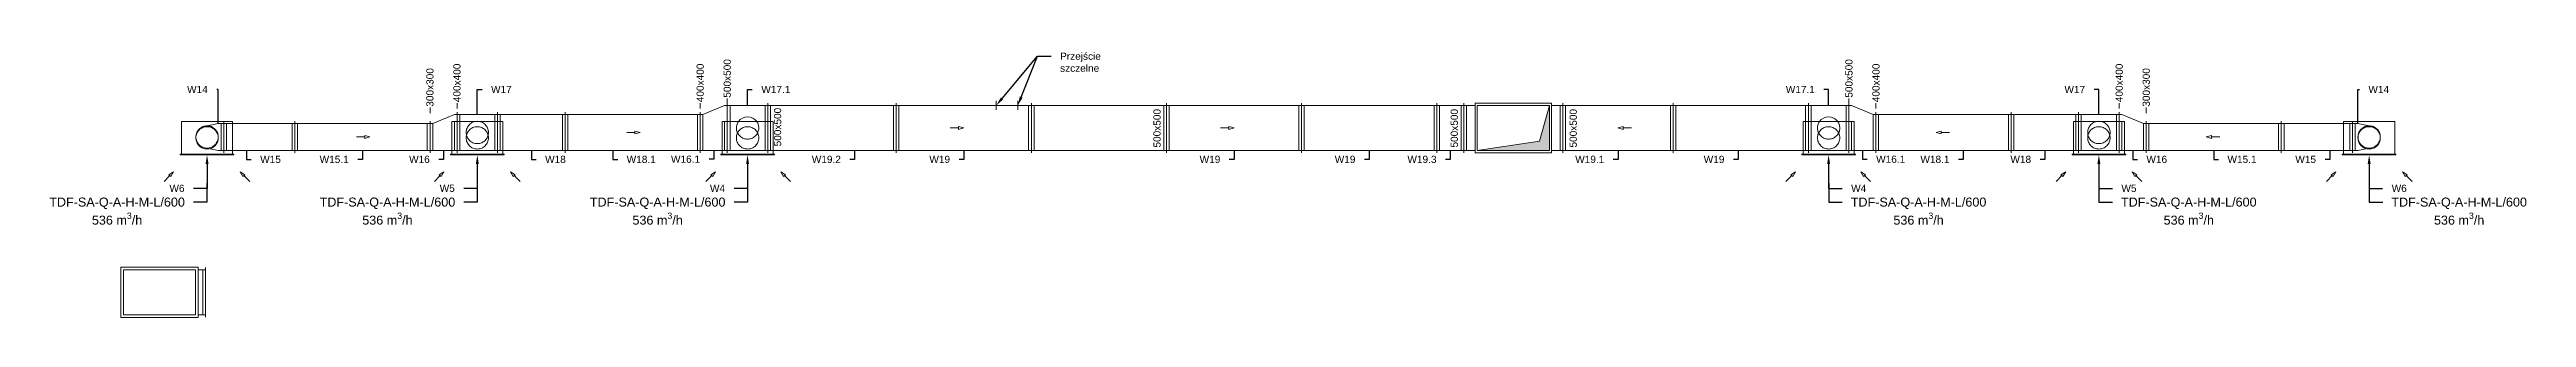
# Model space of a CAD drawing. Header units: millimetres. Extents: x 59762 to 60194, y -87842 to -87548.
# Drawn here: x 60064.38 to 60091.87, y -87739.55 to -87736.57 of the extents above; entities that cross this region are included whole.
import ezdxf
from ezdxf import colors
from ezdxf.entities.mleader import LeaderData, LeaderLine
from ezdxf.math import Vec2, Vec3

# ---------------------------------------------------------------- set-up
doc = ezdxf.new("R2010")
doc.units = ezdxf.units.MM
doc.linetypes.add('ACAD_ISO02W100', pattern=[15, 12, -3])
for name, color, linetype, lineweight in [('kanały', 7, 'Continuous', 20), ('nawi. strzałki', 150, 'Continuous', 20), ('wymiary', 7, 'Continuous', 13), ('wyw opis', 30, 'Continuous', 20)]:
    doc.layers.add(name, color=color, linetype=linetype, lineweight=lineweight)
doc.layers.add('podkład', color=7, linetype='Continuous', lineweight=13, transparency=0.7)
doc.styles.add('styl1', font='arial.ttf', dxfattribs={"height": 0.08})

msp = doc.modelspace()

# ---------------------------------------------------------------- texts
at = {"layer": 'wymiary', "color": 7, "ltscale": 20, "char_height": 0.08, "rotation": 90, "style": 'styl1'}
for s, insert, attachment_point in [('400x400', (60068.938962, -87737.158371), 7), ('400x400', (60071.638962, -87737.158371), 7), ('500x500', (60071.938962, -87737.108371), 7), ('500x500', (60084.309536, -87737.108371), 1), ('400x400', (60084.609536, -87737.158371), 1), ('400x400', (60087.309536, -87737.158371), 1), ('300x300', (60068.638962, -87737.208371), 7), ('300x300', (60087.609536, -87737.208371), 1)]:
    msp.add_mtext_dynamic_manual_height_columns(s, width=0.44264358, gutter_width=1, heights=[0], dxfattribs=dict(at, insert=insert, attachment_point=attachment_point))
at = {"layer": 'wymiary', "ltscale": 20, "char_height": 0.08, "attachment_point": 1, "rotation": 90, "style": 'styl1'}
for insert in [(60072.417351, -87737.648999), (60076.628956, -87737.661999), (60079.928956, -87737.661999), (60081.248956, -87737.661999)]:
    msp.add_mtext_dynamic_manual_height_columns('500x500', width=0.44264358, gutter_width=1, heights=[0], dxfattribs=dict(at, insert=insert))

# ---------------------------------------------------------------- blocks, each defined once
blk = doc.blocks.new('_None')

# ---------------------------------------------------------------- hatches: boundary and pattern name
at = {"layer": 'kanały'}
h = msp.add_hatch(color=256, dxfattribs=at)
h.dxf.hatch_style = 1
h.paths.add_polyline_path([(60080.224249, -87737.694224), (60080.915043, -87737.590164), (60081.024249, -87737.194224), (60081.024249, -87737.694224)])

# ---------------------------------------------------------------- linework, layer by layer
at = {"layer": 'kanały', "ltscale": 20}
for p, q in [((60068.869249, -87737.294224), (60068.629249, -87737.394224)), ((60068.869249, -87737.294224), (60068.899249, -87737.294224)), ((60068.899249, -87737.269224), (60068.899249, -87737.294224)), ((60068.899249, -87737.269224), (60068.899249, -87737.294224)), ((60069.349249, -87737.294224), (60068.899249, -87737.294224)), ((60069.349249, -87737.294224), (60069.349249, -87737.269224)), ((60069.349249, -87737.294224), (60069.349249, -87737.269224)), ((60070.099249, -87737.294224), (60069.349249, -87737.294224)), ((60070.069249, -87737.294224), (60070.069249, -87737.694224)), ((60070.099249, -87737.294224), (60070.099249, -87737.269224)), ((60070.099249, -87737.294224), (60070.099249, -87737.269224)), ((60071.599249, -87737.294224), (60070.099249, -87737.294224)), ((60070.099249, -87737.294224), (60070.099249, -87737.694224)), ((60070.099249, -87737.294224), (60070.099249, -87737.694224)), ((60070.129249, -87737.294224), (60070.129249, -87737.694224)), ((60071.569249, -87737.294224), (60071.569249, -87737.694224)), ((60071.599249, -87737.269224), (60071.599249, -87737.294224)), ((60071.599249, -87737.294224), (60071.599249, -87737.269224)), ((60071.599249, -87737.694224), (60071.599249, -87737.294224)), ((60071.629249, -87737.294224), (60071.599249, -87737.294224)), ((60071.599249, -87737.294224), (60071.599249, -87737.694224)), ((60071.869249, -87737.194224), (60071.629249, -87737.294224)), ((60071.629249, -87737.694224), (60071.629249, -87737.294224)), ((60071.869249, -87737.194224), (60071.899249, -87737.194224)), ((60071.899249, -87737.194224), (60071.899249, -87737.169224)), ((60071.899249, -87737.169224), (60071.899249, -87737.194224)), ((60071.899249, -87737.169224), (60071.899249, -87737.194224)), ((60072.349249, -87737.194224), (60071.899249, -87737.194224)), ((60072.349249, -87737.194224), (60072.349249, -87737.169224)), ((60072.349249, -87737.194224), (60072.349249, -87737.169224)), ((60072.349249, -87737.194224), (60072.349249, -87737.169224)), ((60073.774249, -87737.194224), (60072.349249, -87737.194224)), ((60072.349249, -87737.194224), (60072.349249, -87737.372224)), ((60072.379249, -87737.194224), (60072.379249, -87737.372224)), ((60073.744249, -87737.194224), (60073.744249, -87737.694224)), ((60073.774249, -87737.194224), (60073.774249, -87737.169224)), ((60073.774249, -87737.194224), (60073.774249, -87737.169224)), ((60075.274249, -87737.194224), (60073.774249, -87737.194224)), ((60073.774249, -87737.194224), (60073.774249, -87737.694224)), ((60073.774249, -87737.194224), (60073.774249, -87737.694224)), ((60073.804249, -87737.194224), (60073.804249, -87737.694224)), ((60075.244249, -87737.194224), (60075.244249, -87737.694224)), ((60075.274249, -87737.194224), (60075.274249, -87737.169224)), ((60075.274249, -87737.194224), (60075.274249, -87737.169224)), ((60076.774249, -87737.194224), (60075.274249, -87737.194224)), ((60075.274249, -87737.194224), (60075.274249, -87737.694224)), ((60075.274249, -87737.194224), (60075.274249, -87737.694224)), ((60075.304249, -87737.194224), (60075.304249, -87737.694224)), ((60076.744249, -87737.194224), (60076.744249, -87737.694224)), ((60076.774249, -87737.194224), (60076.774249, -87737.169224)), ((60076.774249, -87737.194224), (60076.774249, -87737.169224)), ((60078.274249, -87737.194224), (60076.774249, -87737.194224)), ((60076.774249, -87737.194224), (60076.774249, -87737.694224)), ((60076.774249, -87737.194224), (60076.774249, -87737.694224)), ((60076.804249, -87737.194224), (60076.804249, -87737.694224)), ((60078.244249, -87737.194224), (60078.244249, -87737.694224)), ((60078.274249, -87737.194224), (60078.274249, -87737.169224)), ((60078.274249, -87737.194224), (60078.274249, -87737.169224)), ((60079.774249, -87737.194224), (60078.274249, -87737.194224)), ((60078.274249, -87737.194224), (60078.274249, -87737.694224)), ((60078.274249, -87737.194224), (60078.274249, -87737.694224)), ((60078.304249, -87737.194224), (60078.304249, -87737.694224)), ((60079.744249, -87737.194224), (60079.744249, -87737.694224)), ((60079.774249, -87737.169224), (60079.774249, -87737.194224)), ((60079.774249, -87737.194224), (60079.774249, -87737.169224)), ((60079.774249, -87737.688187), (60079.774249, -87737.194224)), ((60079.804249, -87737.194224), (60079.774249, -87737.194224)), ((60079.774249, -87737.194224), (60079.774249, -87737.694224)), ((60079.804249, -87737.694224), (60079.804249, -87737.194224)), ((60080.044249, -87737.194224), (60079.804249, -87737.194224)), ((60080.044249, -87737.694224), (60080.044249, -87737.194224)), ((60080.044249, -87737.194224), (60080.074249, -87737.194224)), ((60080.074249, -87737.169224), (60080.074249, -87737.194224)), ((60080.074249, -87737.694224), (60080.074249, -87737.194224)), ((60080.104249, -87737.194224), (60080.104249, -87737.694224)), ((60081.144249, -87737.194224), (60081.144249, -87737.694224)), ((60081.174249, -87737.194224), (60081.174249, -87737.169224)), ((60081.174249, -87737.694224), (60081.174249, -87737.194224)), ((60081.174249, -87737.194224), (60082.399249, -87737.194224)), ((60081.204249, -87737.194224), (60081.204249, -87737.694224)), ((60082.369249, -87737.194224), (60082.369249, -87737.694224)), ((60082.399249, -87737.194224), (60082.399249, -87737.169224)), ((60082.399249, -87737.194224), (60082.399249, -87737.169224)), ((60082.399249, -87737.194224), (60083.899249, -87737.194224)), ((60082.399249, -87737.194224), (60082.399249, -87737.694224)), ((60082.399249, -87737.194224), (60082.399249, -87737.694224)), ((60082.429249, -87737.194224), (60082.429249, -87737.694224)), ((60083.899249, -87737.194224), (60083.899249, -87737.169224)), ((60083.899249, -87737.194224), (60083.899249, -87737.169224)), ((60083.899249, -87737.194224), (60084.349249, -87737.194224)), ((60084.349249, -87737.194224), (60084.349249, -87737.169224)), ((60084.349249, -87737.169224), (60084.349249, -87737.194224)), ((60084.349249, -87737.169224), (60084.349249, -87737.194224)), ((60084.379249, -87737.194224), (60084.349249, -87737.194224)), ((60084.379249, -87737.194224), (60084.619249, -87737.294224)), ((60084.619249, -87737.694224), (60084.619249, -87737.294224)), ((60084.619249, -87737.294224), (60084.649249, -87737.294224)), ((60084.649249, -87737.269224), (60084.649249, -87737.294224)), ((60084.649249, -87737.294224), (60084.649249, -87737.269224)), ((60084.649249, -87737.694224), (60084.649249, -87737.294224)), ((60084.649249, -87737.294224), (60086.149249, -87737.294224)), ((60084.649249, -87737.294224), (60084.649249, -87737.694224)), ((60084.679249, -87737.294224), (60084.679249, -87737.694224)), ((60086.119249, -87737.294224), (60086.119249, -87737.694224)), ((60086.149249, -87737.294224), (60086.149249, -87737.269224)), ((60086.149249, -87737.294224), (60086.149249, -87737.269224)), ((60086.149249, -87737.294224), (60086.149249, -87737.694224)), ((60086.149249, -87737.294224), (60086.899249, -87737.294224)), ((60086.149249, -87737.294224), (60086.149249, -87737.694224)), ((60086.179249, -87737.294224), (60086.179249, -87737.694224)), ((60086.899249, -87737.294224), (60086.899249, -87737.269224)), ((60086.899249, -87737.294224), (60086.899249, -87737.269224)), ((60086.899249, -87737.294224), (60087.349249, -87737.294224)), ((60087.349249, -87737.269224), (60087.349249, -87737.294224)), ((60087.349249, -87737.269224), (60087.349249, -87737.294224)), ((60087.379249, -87737.294224), (60087.349249, -87737.294224)), ((60087.379249, -87737.294224), (60087.619249, -87737.394224)), ((60067.099249, -87737.394224), (60066.407749, -87737.394224)), ((60067.069249, -87737.394224), (60067.069249, -87737.694224)), ((60067.099249, -87737.394224), (60067.099249, -87737.369224)), ((60067.099249, -87737.394224), (60067.099249, -87737.369224)), ((60068.599249, -87737.394224), (60067.099249, -87737.394224)), ((60067.099249, -87737.394224), (60067.099249, -87737.694224)), ((60067.099249, -87737.394224), (60067.099249, -87737.694224)), ((60067.129249, -87737.394224), (60067.129249, -87737.694224)), ((60068.569249, -87737.394224), (60068.569249, -87737.694224)), ((60068.599249, -87737.394224), (60068.599249, -87737.369224)), ((60068.599249, -87737.394224), (60068.599249, -87737.369224)), ((60068.629249, -87737.394224), (60068.599249, -87737.394224)), ((60068.599249, -87737.394224), (60068.599249, -87737.694224)), ((60068.599249, -87737.394224), (60068.599249, -87737.694224)), ((60068.629249, -87737.694224), (60068.629249, -87737.394224)), ((60087.619249, -87737.694224), (60087.619249, -87737.394224)), ((60087.619249, -87737.394224), (60087.649249, -87737.394224)), ((60087.649249, -87737.394224), (60087.649249, -87737.369224)), ((60087.649249, -87737.394224), (60087.649249, -87737.369224)), ((60087.649249, -87737.394224), (60087.649249, -87737.694224)), ((60087.649249, -87737.394224), (60089.149249, -87737.394224)), ((60087.649249, -87737.394224), (60087.649249, -87737.694224)), ((60087.679249, -87737.394224), (60087.679249, -87737.694224)), ((60089.119249, -87737.394224), (60089.119249, -87737.694224)), ((60089.149249, -87737.394224), (60089.149249, -87737.369224)), ((60089.149249, -87737.394224), (60089.149249, -87737.369224)), ((60089.149249, -87737.394224), (60089.149249, -87737.694224)), ((60089.149249, -87737.394224), (60089.840749, -87737.394224)), ((60089.149249, -87737.394224), (60089.149249, -87737.694224)), ((60089.179249, -87737.394224), (60089.179249, -87737.694224)), ((60067.099249, -87737.694224), (60066.407749, -87737.694224)), ((60068.599249, -87737.694224), (60067.099249, -87737.694224)), ((60067.099249, -87737.719224), (60067.099249, -87737.694224)), ((60067.099249, -87737.719224), (60067.099249, -87737.694224)), ((60068.629249, -87737.694224), (60068.599249, -87737.694224)), ((60068.599249, -87737.719224), (60068.599249, -87737.694224)), ((60068.599249, -87737.719224), (60068.599249, -87737.694224)), ((60068.840749, -87737.694224), (60068.629249, -87737.694224)), ((60068.899249, -87737.694224), (60068.899249, -87737.719224)), ((60070.099249, -87737.694224), (60069.407749, -87737.694224)), ((60071.599249, -87737.694224), (60070.099249, -87737.694224)), ((60070.099249, -87737.719224), (60070.099249, -87737.694224)), ((60070.099249, -87737.719224), (60070.099249, -87737.694224)), ((60071.599249, -87737.694224), (60071.599249, -87737.719224)), ((60071.629249, -87737.694224), (60071.599249, -87737.694224)), ((60071.599249, -87737.719224), (60071.599249, -87737.694224)), ((60072.349249, -87737.719224), (60072.349249, -87737.694224)), ((60073.774249, -87737.694224), (60072.407749, -87737.694224)), ((60075.274249, -87737.694224), (60073.774249, -87737.694224)), ((60073.774249, -87737.719224), (60073.774249, -87737.694224)), ((60073.774249, -87737.719224), (60073.774249, -87737.694224)), ((60076.774249, -87737.694224), (60075.274249, -87737.694224)), ((60075.274249, -87737.719224), (60075.274249, -87737.694224)), ((60075.274249, -87737.719224), (60075.274249, -87737.694224)), ((60078.274249, -87737.694224), (60076.774249, -87737.694224)), ((60076.774249, -87737.719224), (60076.774249, -87737.694224)), ((60076.774249, -87737.719224), (60076.774249, -87737.694224)), ((60079.774249, -87737.694224), (60078.274249, -87737.694224)), ((60078.274249, -87737.719224), (60078.274249, -87737.694224)), ((60078.274249, -87737.719224), (60078.274249, -87737.694224)), ((60079.774249, -87737.688187), (60079.774249, -87737.719224)), ((60079.804249, -87737.694224), (60079.774249, -87737.694224)), ((60079.774249, -87737.719224), (60079.774249, -87737.694224)), ((60080.044249, -87737.694224), (60079.804249, -87737.694224)), ((60080.044249, -87737.694224), (60080.074249, -87737.694224)), ((60080.074249, -87737.694224), (60080.074249, -87737.719224)), ((60081.174249, -87737.694224), (60082.399249, -87737.694224)), ((60081.174249, -87737.719224), (60081.174249, -87737.694224)), ((60082.399249, -87737.694224), (60083.840749, -87737.694224)), ((60082.399249, -87737.719224), (60082.399249, -87737.694224)), ((60082.399249, -87737.719224), (60082.399249, -87737.694224)), ((60084.619249, -87737.694224), (60084.649249, -87737.694224)), ((60084.649249, -87737.694224), (60084.649249, -87737.719224)), ((60084.649249, -87737.694224), (60086.149249, -87737.694224)), ((60084.649249, -87737.719224), (60084.649249, -87737.694224)), ((60086.149249, -87737.719224), (60086.149249, -87737.694224)), ((60086.149249, -87737.694224), (60086.840749, -87737.694224)), ((60086.149249, -87737.719224), (60086.149249, -87737.694224)), ((60087.349249, -87737.694224), (60087.349249, -87737.719224)), ((60087.407749, -87737.694224), (60087.619249, -87737.694224)), ((60087.619249, -87737.694224), (60087.649249, -87737.694224)), ((60087.649249, -87737.719224), (60087.649249, -87737.694224)), ((60087.649249, -87737.694224), (60089.149249, -87737.694224)), ((60087.649249, -87737.719224), (60087.649249, -87737.694224)), ((60089.149249, -87737.719224), (60089.149249, -87737.694224)), ((60089.149249, -87737.694224), (60089.840749, -87737.694224)), ((60089.149249, -87737.719224), (60089.149249, -87737.694224)), ((60065.166544, -87739.549399), (60065.166544, -87738.989399)), ((60065.166544, -87738.989399), (60066.026544, -87738.989399)), ((60065.996544, -87739.019399), (60065.196544, -87739.019399)), ((60065.196544, -87739.519399), (60065.196544, -87739.019399)), ((60065.996544, -87739.519399), (60065.996544, -87739.019399)), ((60066.026544, -87738.989399), (60066.026544, -87739.019399)), ((60066.026544, -87739.519399), (60066.026544, -87739.019399)), ((60066.026544, -87739.019399), (60066.076544, -87739.019399)), ((60066.106544, -87739.019399), (60066.076544, -87739.019399)), ((60066.076544, -87739.519399), (60066.076544, -87739.019399)), ((60066.106544, -87738.994399), (60066.106544, -87739.019399)), ((60066.106544, -87739.519399), (60066.106544, -87739.019399)), ((60066.026544, -87739.549399), (60065.166544, -87739.549399)), ((60065.996544, -87739.519399), (60065.196544, -87739.519399)), ((60066.076544, -87739.519399), (60066.026544, -87739.519399)), ((60066.026544, -87739.519399), (60066.026544, -87739.549399)), ((60066.106544, -87739.519399), (60066.076544, -87739.519399)), ((60066.106544, -87739.519399), (60066.106544, -87739.544399))]:
    msp.add_line(p, q, dxfattribs=at)
at = {"layer": 'kanały'}
for p, q in [((60068.899249, -87737.372224), (60068.899249, -87737.294224)), ((60068.929249, -87737.372224), (60068.929249, -87737.294224)), ((60069.319249, -87737.372224), (60069.319249, -87737.294224)), ((60069.349249, -87737.372224), (60069.349249, -87737.294224)), ((60069.379249, -87737.372224), (60069.379249, -87737.294224)), ((60071.899249, -87737.372224), (60071.899249, -87737.194224)), ((60071.929249, -87737.372224), (60071.929249, -87737.194224)), ((60072.319249, -87737.372224), (60072.319249, -87737.194224)), ((60072.349249, -87737.372224), (60072.349249, -87737.194224)), ((60080.074249, -87737.169224), (60080.074249, -87737.719224)), ((60080.199249, -87737.194224), (60080.074249, -87737.194224)), ((60081.049249, -87737.169224), (60080.199249, -87737.169224)), ((60080.199249, -87737.169224), (60080.199249, -87737.719224)), ((60080.224249, -87737.194224), (60081.024249, -87737.194224)), ((60080.224249, -87737.694224), (60080.224249, -87737.194224)), ((60080.915043, -87737.590164), (60081.024249, -87737.194224)), ((60081.024249, -87737.194224), (60081.024249, -87737.694224)), ((60081.049249, -87737.719224), (60081.049249, -87737.169224)), ((60081.049249, -87737.194224), (60081.174249, -87737.194224)), ((60081.174249, -87737.169224), (60081.174249, -87737.719224)), ((60083.869249, -87737.372224), (60083.869249, -87737.194224)), ((60083.899249, -87737.372224), (60083.899249, -87737.194224)), ((60083.929249, -87737.372224), (60083.929249, -87737.194224)), ((60084.319249, -87737.372224), (60084.319249, -87737.194224)), ((60084.349249, -87737.372224), (60084.349249, -87737.194224)), ((60086.869249, -87737.372224), (60086.869249, -87737.294224)), ((60086.899249, -87737.372224), (60086.899249, -87737.294224)), ((60086.929249, -87737.372224), (60086.929249, -87737.294224)), ((60087.319249, -87737.372224), (60087.319249, -87737.294224)), ((60087.349249, -87737.372224), (60087.349249, -87737.294224)), ((60066.407749, -87737.372224), (60065.840749, -87737.372224)), ((60065.840749, -87737.372224), (60065.840749, -87737.736224)), ((60066.407749, -87737.394224), (60066.309249, -87737.394224)), ((60066.407749, -87737.372224), (60066.407749, -87737.736224)), ((60069.407749, -87737.372224), (60068.840749, -87737.372224)), ((60068.840749, -87737.372224), (60068.840749, -87737.736224)), ((60069.407749, -87737.372224), (60069.407749, -87737.736224)), ((60072.407749, -87737.372224), (60071.840749, -87737.372224)), ((60071.840749, -87737.372224), (60071.840749, -87737.736224)), ((60072.407749, -87737.372224), (60072.407749, -87737.736224)), ((60083.840749, -87737.372224), (60084.407749, -87737.372224)), ((60083.840749, -87737.372224), (60083.840749, -87737.736224)), ((60084.407749, -87737.372224), (60084.407749, -87737.736224)), ((60086.840749, -87737.372224), (60087.407749, -87737.372224)), ((60086.840749, -87737.372224), (60086.840749, -87737.736224)), ((60087.407749, -87737.372224), (60087.407749, -87737.736224)), ((60089.840749, -87737.372224), (60090.407749, -87737.372224)), ((60089.840749, -87737.372224), (60089.840749, -87737.736224)), ((60089.840749, -87737.394224), (60089.939249, -87737.394224)), ((60090.407749, -87737.372224), (60090.407749, -87737.736224)), ((60066.422249, -87737.736224), (60065.826249, -87737.736224)), ((60065.826249, -87737.736224), (60065.826249, -87737.744224)), ((60066.422249, -87737.744224), (60065.826249, -87737.744224)), ((60066.407749, -87737.694224), (60066.309249, -87737.694224)), ((60066.422249, -87737.744224), (60066.422249, -87737.736224)), ((60069.422249, -87737.736224), (60068.826249, -87737.736224)), ((60068.826249, -87737.736224), (60068.826249, -87737.744224)), ((60069.422249, -87737.744224), (60068.826249, -87737.744224)), ((60069.422249, -87737.744224), (60069.422249, -87737.736224)), ((60071.840749, -87737.694224), (60071.629249, -87737.694224)), ((60072.422249, -87737.736224), (60071.826249, -87737.736224)), ((60071.826249, -87737.736224), (60071.826249, -87737.744224)), ((60072.422249, -87737.744224), (60071.826249, -87737.744224)), ((60072.422249, -87737.744224), (60072.422249, -87737.736224)), ((60080.199249, -87737.694224), (60080.074249, -87737.694224)), ((60080.199249, -87737.719224), (60081.049249, -87737.719224)), ((60080.224249, -87737.694224), (60080.915043, -87737.590164)), ((60081.024249, -87737.694224), (60080.224249, -87737.694224)), ((60081.049249, -87737.694224), (60081.174249, -87737.694224)), ((60083.826249, -87737.744224), (60083.826249, -87737.736224)), ((60083.826249, -87737.736224), (60084.422249, -87737.736224)), ((60083.826249, -87737.744224), (60084.422249, -87737.744224)), ((60084.407749, -87737.694224), (60084.619249, -87737.694224)), ((60084.422249, -87737.736224), (60084.422249, -87737.744224)), ((60086.826249, -87737.744224), (60086.826249, -87737.736224)), ((60086.826249, -87737.736224), (60087.422249, -87737.736224)), ((60086.826249, -87737.744224), (60087.422249, -87737.744224)), ((60087.422249, -87737.736224), (60087.422249, -87737.744224)), ((60089.826249, -87737.744224), (60089.826249, -87737.736224)), ((60089.826249, -87737.736224), (60090.422249, -87737.736224)), ((60089.826249, -87737.744224), (60090.422249, -87737.744224)), ((60089.840749, -87737.694224), (60089.939249, -87737.694224)), ((60090.422249, -87737.736224), (60090.422249, -87737.744224))]:
    msp.add_line(p, q, dxfattribs=at)
at = {"layer": 'kanały', "linetype": 'ACAD_ISO02W100', "ltscale": 0.09}
for p, q in [((60066.249249, -87737.394224), (60066.124249, -87737.420224)), ((60066.309249, -87737.394224), (60066.249249, -87737.394224)), ((60066.279249, -87737.394224), (60066.279249, -87737.694224)), ((60066.309249, -87737.394224), (60066.309249, -87737.369224)), ((60066.309249, -87737.394224), (60066.309249, -87737.369224)), ((60066.309249, -87737.394224), (60066.309249, -87737.694224)), ((60066.309249, -87737.394224), (60066.309249, -87737.694224)), ((60066.339249, -87737.394224), (60066.339249, -87737.694224)), ((60068.869249, -87737.694224), (60068.869249, -87737.372224)), ((60068.899249, -87737.694224), (60068.899249, -87737.372224)), ((60068.899249, -87737.694224), (60068.899249, -87737.372224)), ((60068.929249, -87737.372224), (60068.929249, -87737.694224)), ((60069.319249, -87737.372224), (60069.319249, -87737.694224)), ((60069.349249, -87737.372224), (60069.349249, -87737.694224)), ((60069.349249, -87737.372224), (60069.349249, -87737.694224)), ((60069.379249, -87737.372224), (60069.379249, -87737.694224)), ((60071.869249, -87737.694224), (60071.869249, -87737.372224)), ((60071.899249, -87737.372224), (60071.899249, -87737.694224)), ((60071.899249, -87737.694224), (60071.899249, -87737.372224)), ((60071.899249, -87737.694224), (60071.899249, -87737.372224)), ((60071.929249, -87737.372224), (60071.929249, -87737.694224)), ((60072.319249, -87737.372224), (60072.319249, -87737.694224)), ((60072.349249, -87737.372224), (60072.349249, -87737.694224)), ((60072.349249, -87737.372224), (60072.349249, -87737.694224)), ((60072.379249, -87737.372224), (60072.379249, -87737.694224)), ((60083.869249, -87737.372224), (60083.869249, -87737.694224)), ((60083.899249, -87737.372224), (60083.899249, -87737.694224)), ((60083.899249, -87737.372224), (60083.899249, -87737.694224)), ((60083.929249, -87737.372224), (60083.929249, -87737.694224)), ((60084.319249, -87737.372224), (60084.319249, -87737.694224)), ((60084.349249, -87737.372224), (60084.349249, -87737.694224)), ((60084.349249, -87737.694224), (60084.349249, -87737.372224)), ((60084.349249, -87737.694224), (60084.349249, -87737.372224)), ((60084.379249, -87737.694224), (60084.379249, -87737.372224)), ((60086.869249, -87737.372224), (60086.869249, -87737.694224)), ((60086.899249, -87737.372224), (60086.899249, -87737.694224)), ((60086.899249, -87737.372224), (60086.899249, -87737.694224)), ((60086.929249, -87737.372224), (60086.929249, -87737.694224)), ((60087.319249, -87737.372224), (60087.319249, -87737.694224)), ((60087.349249, -87737.694224), (60087.349249, -87737.372224)), ((60087.349249, -87737.694224), (60087.349249, -87737.372224)), ((60087.379249, -87737.694224), (60087.379249, -87737.372224)), ((60089.909249, -87737.394224), (60089.909249, -87737.694224)), ((60089.939249, -87737.394224), (60089.939249, -87737.369224)), ((60089.939249, -87737.394224), (60089.939249, -87737.369224)), ((60089.939249, -87737.394224), (60089.939249, -87737.694224)), ((60089.939249, -87737.394224), (60089.939249, -87737.694224)), ((60089.939249, -87737.394224), (60089.999249, -87737.394224)), ((60089.969249, -87737.394224), (60089.969249, -87737.694224)), ((60089.999249, -87737.394224), (60090.124249, -87737.420224)), ((60066.249249, -87737.694224), (60066.124249, -87737.668224)), ((60066.309249, -87737.694224), (60066.249249, -87737.694224)), ((60066.309249, -87737.719224), (60066.309249, -87737.694224)), ((60066.309249, -87737.719224), (60066.309249, -87737.694224)), ((60068.840749, -87737.694224), (60068.899249, -87737.694224)), ((60069.349249, -87737.694224), (60068.899249, -87737.694224)), ((60068.899249, -87737.694224), (60068.899249, -87737.719224)), ((60069.349249, -87737.719224), (60069.349249, -87737.694224)), ((60069.349249, -87737.719224), (60069.349249, -87737.694224)), ((60069.407749, -87737.694224), (60069.349249, -87737.694224)), ((60071.840749, -87737.694224), (60071.899249, -87737.694224)), ((60071.899249, -87737.719224), (60071.899249, -87737.694224)), ((60072.349249, -87737.694224), (60071.899249, -87737.694224)), ((60071.899249, -87737.694224), (60071.899249, -87737.719224)), ((60071.899249, -87737.694224), (60071.899249, -87737.719224)), ((60072.349249, -87737.719224), (60072.349249, -87737.694224)), ((60072.349249, -87737.719224), (60072.349249, -87737.694224)), ((60072.349249, -87737.694224), (60072.407749, -87737.694224)), ((60083.840749, -87737.694224), (60083.899249, -87737.694224)), ((60083.899249, -87737.719224), (60083.899249, -87737.694224)), ((60083.899249, -87737.694224), (60084.349249, -87737.694224)), ((60083.899249, -87737.719224), (60083.899249, -87737.694224)), ((60084.349249, -87737.719224), (60084.349249, -87737.694224)), ((60084.349249, -87737.694224), (60084.349249, -87737.719224)), ((60084.349249, -87737.694224), (60084.349249, -87737.719224)), ((60084.407749, -87737.694224), (60084.349249, -87737.694224)), ((60086.840749, -87737.694224), (60086.899249, -87737.694224)), ((60086.899249, -87737.719224), (60086.899249, -87737.694224)), ((60086.899249, -87737.694224), (60087.349249, -87737.694224)), ((60086.899249, -87737.719224), (60086.899249, -87737.694224)), ((60087.349249, -87737.694224), (60087.349249, -87737.719224)), ((60087.407749, -87737.694224), (60087.349249, -87737.694224)), ((60089.939249, -87737.719224), (60089.939249, -87737.694224)), ((60089.939249, -87737.719224), (60089.939249, -87737.694224)), ((60089.939249, -87737.694224), (60089.999249, -87737.694224)), ((60089.999249, -87737.694224), (60090.124249, -87737.668224))]:
    msp.add_line(p, q, dxfattribs=at)
for centre in [(60066.124249, -87737.544224), (60066.124249, -87737.554224), (60069.124249, -87737.494224), (60069.124249, -87737.554224), (60072.124249, -87737.554224), (60084.124249, -87737.554224), (60087.124249, -87737.494224), (60087.124249, -87737.554224), (60090.124249, -87737.544224), (60090.124249, -87737.554224)]:
    msp.add_circle(centre, 0.124, dxfattribs=at)
for centre in [(60072.124249, -87737.444224), (60084.124249, -87737.444224)]:
    msp.add_arc(centre, 0.124, 144.5040674, 35.4959326, dxfattribs=at)
at = {"layer": 'kanały'}
for centre in [(60072.124249, -87737.444224), (60084.124249, -87737.444224)]:
    msp.add_arc(centre, 0.124, 35.4959326, 144.5040674, dxfattribs=at)
at = {"layer": 'nawi. strzałki', "color": 7, "ltscale": 20}
for p, q in [((60067.782204, -87737.544224), (60067.874249, -87737.544224)), ((60067.932204, -87737.544224), (60067.874249, -87737.528695)), ((60067.874249, -87737.559753), (60067.874249, -87737.528695)), ((60067.932204, -87737.544224), (60067.874249, -87737.559753)), ((60070.782204, -87737.494224), (60070.874249, -87737.494224)), ((60070.932204, -87737.494224), (60070.874249, -87737.478695)), ((60070.874249, -87737.509753), (60070.874249, -87737.478695)), ((60070.932204, -87737.494224), (60070.874249, -87737.509753)), ((60074.374249, -87737.444224), (60074.466293, -87737.444224)), ((60074.524249, -87737.444224), (60074.466293, -87737.428695)), ((60074.466293, -87737.428695), (60074.466293, -87737.459753)), ((60074.524249, -87737.444224), (60074.466293, -87737.459753)), ((60077.374249, -87737.444224), (60077.466293, -87737.444224)), ((60077.524249, -87737.444224), (60077.466293, -87737.428695)), ((60077.466293, -87737.428695), (60077.466293, -87737.459753)), ((60077.524249, -87737.444224), (60077.466293, -87737.459753)), ((60081.784845, -87737.444224), (60081.842801, -87737.428695)), ((60081.784845, -87737.444224), (60081.842801, -87737.459753)), ((60081.842801, -87737.459753), (60081.842801, -87737.428695)), ((60081.934845, -87737.444224), (60081.842801, -87737.444224)), ((60085.316293, -87737.494224), (60085.374249, -87737.478695)), ((60085.316293, -87737.494224), (60085.374249, -87737.509753)), ((60085.374249, -87737.509753), (60085.374249, -87737.478695)), ((60085.466293, -87737.494224), (60085.374249, -87737.494224)), ((60088.316293, -87737.544224), (60088.374249, -87737.528695)), ((60088.316293, -87737.544224), (60088.374249, -87737.559753)), ((60088.374249, -87737.559753), (60088.374249, -87737.528695)), ((60088.466293, -87737.544224), (60088.374249, -87737.544224)), ((60065.647472, -87738.039219), (60065.712558, -87737.974133)), ((60065.753538, -87737.933153), (60065.701577, -87737.963153)), ((60065.701577, -87737.963153), (60065.723538, -87737.985114)), ((60065.753538, -87737.933153), (60065.723538, -87737.985114)), ((60066.49296, -87737.933153), (60066.544921, -87737.963153)), ((60066.49296, -87737.933153), (60066.52296, -87737.985114)), ((60066.52296, -87737.985114), (60066.544921, -87737.963153)), ((60066.599026, -87738.039219), (60066.53394, -87737.974133)), ((60068.647472, -87738.039219), (60068.712558, -87737.974133)), ((60068.753538, -87737.933153), (60068.701577, -87737.963153)), ((60068.701577, -87737.963153), (60068.723538, -87737.985114)), ((60068.753538, -87737.933153), (60068.723538, -87737.985114)), ((60069.49296, -87737.933153), (60069.544921, -87737.963153)), ((60069.49296, -87737.933153), (60069.52296, -87737.985114)), ((60069.52296, -87737.985114), (60069.544921, -87737.963153)), ((60069.599026, -87738.039219), (60069.53394, -87737.974133)), ((60071.660874, -87738.039219), (60071.725959, -87737.974133)), ((60071.76694, -87737.933153), (60071.714978, -87737.963153)), ((60071.714978, -87737.963153), (60071.73694, -87737.985114)), ((60071.76694, -87737.933153), (60071.73694, -87737.985114)), ((60072.49296, -87737.933153), (60072.544921, -87737.963153)), ((60072.49296, -87737.933153), (60072.52296, -87737.985114)), ((60072.52296, -87737.985114), (60072.544921, -87737.963153)), ((60072.599026, -87738.039219), (60072.53394, -87737.974133)), ((60083.649472, -87738.039219), (60083.714558, -87737.974133)), ((60083.755538, -87737.933153), (60083.703577, -87737.963153)), ((60083.725538, -87737.985114), (60083.703577, -87737.963153)), ((60083.755538, -87737.933153), (60083.725538, -87737.985114)), ((60084.481558, -87737.933153), (60084.511558, -87737.985114)), ((60084.481558, -87737.933153), (60084.53352, -87737.963153)), ((60084.53352, -87737.963153), (60084.511558, -87737.985114)), ((60084.587624, -87738.039219), (60084.522539, -87737.974133)), ((60086.649472, -87738.039219), (60086.714558, -87737.974133)), ((60086.755538, -87737.933153), (60086.703577, -87737.963153)), ((60086.725538, -87737.985114), (60086.703577, -87737.963153)), ((60086.755538, -87737.933153), (60086.725538, -87737.985114)), ((60087.49496, -87737.933153), (60087.52496, -87737.985114)), ((60087.49496, -87737.933153), (60087.546921, -87737.963153)), ((60087.546921, -87737.963153), (60087.52496, -87737.985114)), ((60087.601026, -87738.039219), (60087.53594, -87737.974133)), ((60089.649472, -87738.039219), (60089.714558, -87737.974133)), ((60089.755538, -87737.933153), (60089.703577, -87737.963153)), ((60089.725538, -87737.985114), (60089.703577, -87737.963153)), ((60089.755538, -87737.933153), (60089.725538, -87737.985114)), ((60090.49496, -87737.933153), (60090.52496, -87737.985114)), ((60090.49496, -87737.933153), (60090.546921, -87737.963153)), ((60090.546921, -87737.963153), (60090.52496, -87737.985114)), ((60090.601026, -87738.039219), (60090.53594, -87737.974133))]:
    msp.add_line(p, q, dxfattribs=at)
at = {"layer": 'podkład'}
for p, q in [((60074.884249, -87737.244224), (60074.884249, -87737.144224)), ((60075.124249, -87737.244224), (60075.124249, -87737.144224))]:
    msp.add_line(p, q, dxfattribs=at)
at = {"layer": 'wymiary', "color": 7}
for p, q in [((60068.599249, -87737.218197), (60068.599249, -87737.278552)), ((60068.899249, -87737.168197), (60068.899249, -87737.228552)), ((60071.599249, -87737.168197), (60071.599249, -87737.228552)), ((60071.899249, -87737.118197), (60071.899249, -87737.178552)), ((60084.349249, -87737.118197), (60084.349249, -87737.178552)), ((60084.649249, -87737.168197), (60084.649249, -87737.228552)), ((60087.349249, -87737.168197), (60087.349249, -87737.228552)), ((60087.649249, -87737.218197), (60087.649249, -87737.278552))]:
    msp.add_line(p, q, dxfattribs=at)

msp.set_redraw_order([(e.dxf.handle, doc.entitydb.next_handle()) for e in msp.query("TEXT MTEXT ATTDEF DIMENSION ARC_DIMENSION")])  # texts and dimensions are drawn at this point

# ---------------------------------------------------------------- leaders
at = {"layer": 'wymiary'}
ml = msp.add_multileader_mtext('Standard', dxfattribs=at)
ml.set_content('', color=256, style='styl1')
ml.set_leader_properties()
ml.build(insert=Vec2(0, 0))
ml.multileader.update_dxf_attribs({"dogleg_length": 0.15, "arrow_head_size": 0.1})
ctx = ml.context
ctx.base_point, ctx.char_height, ctx.arrow_head_size, ctx.landing_gap_size, ctx.plane_origin = Vec3(60075.493131, -87736.648033), 0.15, 0.1, 0.1, Vec3(60075.124249, -87736.984224)
notes = []
notes.append((ctx, [(0, (1, 1, 0), (60075.343131, -87736.648033), (1, 0), 0.15, [(0, [(60074.884249, -87737.194224)], 0, [])])]))
ctx.mtext.insert, ctx.mtext.flow_direction = Vec3(60075.593131, -87736.573033), 5
ml = msp.add_multileader_mtext('Standard', dxfattribs=at)
ml.set_content('Przejście szczelne', color=256, style='styl1')
ml.set_leader_properties()
ml.build(insert=Vec2(0, 0))
ml.multileader.update_dxf_attribs({"dogleg_length": 0.15, "arrow_head_size": 0.1})
ctx = ml.context
ctx.base_point, ctx.char_height, ctx.arrow_head_size, ctx.landing_gap_size, ctx.plane_origin = Vec3(60075.493131, -87736.648033), 0.08, 0.1, 0.1, Vec3(60074.324249, -87736.984224)
notes.append((ctx, [(0, (1, 1, 0), (60075.343131, -87736.648033), (1, 0), 0.15, [(0, [(60075.124249, -87737.194224)], 0, [])])]))
ctx.mtext.insert, ctx.mtext.width, ctx.mtext.flow_direction = Vec3(60075.593131, -87736.607378), 0.51353508, 5
ml = msp.add_multileader_mtext('Standard', dxfattribs=at)
ml.set_content('W14', color=256, style='styl1')
ml.set_leader_properties()
ml.set_arrow_properties(name='NONE')
ml.build(insert=Vec2(0, 0))
ml.multileader.update_dxf_attribs({"dogleg_length": 0.15, "arrow_head_size": 0.1})
ctx = ml.context
ctx.base_point, ctx.char_height, ctx.arrow_head_size, ctx.landing_gap_size, ctx.plane_origin = Vec3(60065.809313, -87737.016527), 0.08, 0.1, 0.1, Vec3(60066.144826, -87737.966989)
ctx.text_align_type = 2
notes.append((ctx, [(0, (1, 1, 0), (60066.249249, -87737.016527), (-1, 0), 0.016907, [(0, [(60066.249249, -87737.394224)], 0, [])])]))
ctx.mtext.insert, ctx.mtext.width, ctx.mtext.alignment, ctx.mtext.flow_direction = Vec3(60066.132342, -87736.976527), 0.51353508, 3, 5
ml = msp.add_multileader_mtext('Standard', dxfattribs=at)
ml.set_content('W17', color=256, style='styl1')
ml.set_leader_properties()
ml.set_arrow_properties(name='NONE')
ml.build(insert=Vec2(0, 0))
ml.multileader.update_dxf_attribs({"dogleg_length": 0.15, "arrow_head_size": 0.1})
ctx = ml.context
ctx.base_point, ctx.char_height, ctx.arrow_head_size, ctx.landing_gap_size, ctx.plane_origin = Vec3(60069.176657, -87737.016527), 0.08, 0.1, 0.1, Vec3(60068.894826, -87738.266989)
notes.append((ctx, [(1, (1, 1, 0), (60069.124249, -87737.016527), (1, 0), 0.052408, [(0, [(60069.124249, -87737.294224)], 0, [])])]))
ctx.mtext.insert, ctx.mtext.width, ctx.mtext.flow_direction = Vec3(60069.276657, -87736.976527), 0.51353508, 5
ml = msp.add_multileader_mtext('Standard', dxfattribs=at)
ml.set_content('W17.1', color=256, style='styl1')
ml.set_leader_properties()
ml.set_arrow_properties(name='NONE')
ml.build(insert=Vec2(0, 0))
ml.multileader.update_dxf_attribs({"dogleg_length": 0.15, "arrow_head_size": 0.1})
ctx = ml.context
ctx.base_point, ctx.char_height, ctx.arrow_head_size, ctx.landing_gap_size, ctx.plane_origin = Vec3(60072.176657, -87737.016527), 0.08, 0.1, 0.1, Vec3(60071.894826, -87738.316989)
notes.append((ctx, [(1, (1, 1, 0), (60072.124249, -87737.016527), (1, 0), 0.052408, [(0, [(60072.124249, -87737.194224)], 0, [])])]))
ctx.mtext.insert, ctx.mtext.width, ctx.mtext.flow_direction = Vec3(60072.276657, -87736.976527), 0.51353508, 5
ml = msp.add_multileader_mtext('Standard', dxfattribs=at)
ml.set_content('W17.1', color=256, style='styl1')
ml.set_leader_properties()
ml.set_arrow_properties(name='NONE')
ml.build(insert=Vec2(0, 0))
ml.multileader.update_dxf_attribs({"dogleg_length": 0.15, "arrow_head_size": 0.1})
ctx = ml.context
ctx.base_point, ctx.char_height, ctx.arrow_head_size, ctx.landing_gap_size, ctx.plane_origin = Vec3(60083.570722, -87737.016527), 0.08, 0.1, 0.1, Vec3(60084.353672, -87738.316989)
ctx.text_align_type = 2
notes.append((ctx, [(1, (1, 1, 0), (60084.124249, -87737.016527), (-1, 0), 0.052408, [(0, [(60084.124249, -87737.194224)], 0, [])])]))
ctx.mtext.insert, ctx.mtext.width, ctx.mtext.alignment, ctx.mtext.flow_direction = Vec3(60083.971841, -87736.976527), 0.51353508, 3, 5
ml = msp.add_multileader_mtext('Standard', dxfattribs=at)
ml.set_content('W17', color=256, style='styl1')
ml.set_leader_properties()
ml.set_arrow_properties(name='NONE')
ml.build(insert=Vec2(0, 0))
ml.multileader.update_dxf_attribs({"dogleg_length": 0.15, "arrow_head_size": 0.1})
ctx = ml.context
ctx.base_point, ctx.char_height, ctx.arrow_head_size, ctx.landing_gap_size, ctx.plane_origin = Vec3(60086.648485, -87737.016527), 0.08, 0.1, 0.1, Vec3(60087.353672, -87738.266989)
ctx.text_align_type = 2
notes.append((ctx, [(1, (1, 1, 0), (60087.124249, -87737.016527), (-1, 0), 0.052408, [(0, [(60087.124249, -87737.294224)], 0, [])])]))
ctx.mtext.insert, ctx.mtext.width, ctx.mtext.alignment, ctx.mtext.flow_direction = Vec3(60086.971841, -87736.976527), 0.51353508, 3, 5
ml = msp.add_multileader_mtext('Standard', dxfattribs=at)
ml.set_content('W14', color=256, style='styl1')
ml.set_leader_properties()
ml.set_arrow_properties(name='NONE')
ml.build(insert=Vec2(0, 0))
ml.multileader.update_dxf_attribs({"dogleg_length": 0.15, "arrow_head_size": 0.1})
ctx = ml.context
ctx.base_point, ctx.char_height, ctx.arrow_head_size, ctx.landing_gap_size, ctx.plane_origin = Vec3(60090.016156, -87737.016527), 0.08, 0.1, 0.1, Vec3(60090.103672, -87737.966989)
notes.append((ctx, [(0, (1, 1, 0), (60089.999249, -87737.016527), (1, 0), 0.016907, [(0, [(60089.999249, -87737.394224)], 0, [])])]))
ctx.mtext.insert, ctx.mtext.width, ctx.mtext.flow_direction = Vec3(60090.116156, -87736.976527), 0.51353508, 5
ml = msp.add_multileader_mtext('Standard', dxfattribs=at)
ml.set_content('W6', color=256, style='styl1')
ml.set_leader_properties()
ml.build(insert=Vec2(0, 0))
ml.multileader.update_dxf_attribs({"dogleg_length": 0.15, "arrow_head_size": 0.1})
ctx = ml.context
ctx.base_point, ctx.char_height, ctx.arrow_head_size, ctx.landing_gap_size, ctx.plane_origin = Vec3(60065.613103, -87738.115284), 0.08, 0.1, 0.1, Vec3(60066.019826, -87738.316989)
ctx.text_align_type = 2
notes.append((ctx, [(0, (1, 1, 0), (60066.124249, -87738.115284), (-1, 0), 0.15, [(0, [(60066.124249, -87737.744224)], 0, [])])]))
ctx.mtext.insert, ctx.mtext.width, ctx.mtext.alignment, ctx.mtext.flow_direction = Vec3(60065.874249, -87738.074602), 0.51353508, 3, 5
ml = msp.add_multileader_mtext('Standard', dxfattribs=at)
ml.set_content('W15', color=256, style='styl1')
ml.set_leader_properties()
ml.set_arrow_properties(name='NONE')
ml.build(insert=Vec2(0, 0))
ml.multileader.update_dxf_attribs({"dogleg_length": 0.15, "arrow_head_size": 0.1})
ctx = ml.context
ctx.base_point, ctx.char_height, ctx.arrow_head_size, ctx.landing_gap_size, ctx.plane_origin = Vec3(60066.614157, -87737.79375), 0.08, 0.1, 0.1, Vec3(60066.457326, -87737.966989)
notes.append((ctx, [(1, (1, 1, 0), (60066.561749, -87737.79375), (1, 0), 0.052408, [(0, [(60066.561749, -87737.694224)], 0, [])])]))
ctx.mtext.insert, ctx.mtext.width, ctx.mtext.flow_direction = Vec3(60066.714157, -87737.753068), 0.51353508, 5
ml = msp.add_multileader_mtext('Standard', dxfattribs=at)
ml.set_content('W15.1', color=256, style='styl1')
ml.set_leader_properties()
ml.set_arrow_properties(name='NONE')
ml.build(insert=Vec2(0, 0))
ml.multileader.update_dxf_attribs({"dogleg_length": 0.15, "arrow_head_size": 0.1})
ctx = ml.context
ctx.base_point, ctx.char_height, ctx.arrow_head_size, ctx.landing_gap_size, ctx.plane_origin = Vec3(60067.295722, -87737.79375), 0.08, 0.1, 0.1, Vec3(60067.744826, -87737.966989)
ctx.text_align_type = 2
notes.append((ctx, [(0, (1, 1, 0), (60067.849249, -87737.79375), (-1, 0), 0.052408, [(0, [(60067.849249, -87737.694224)], 0, [])])]))
ctx.mtext.insert, ctx.mtext.width, ctx.mtext.alignment, ctx.mtext.flow_direction = Vec3(60067.696841, -87737.753068), 0.51353508, 3, 5
ml = msp.add_multileader_mtext('Standard', dxfattribs=at)
ml.set_content('W16', color=256, style='styl1')
ml.set_leader_properties()
ml.set_arrow_properties(name='NONE')
ml.build(insert=Vec2(0, 0))
ml.multileader.update_dxf_attribs({"dogleg_length": 0.15, "arrow_head_size": 0.1})
ctx = ml.context
ctx.base_point, ctx.char_height, ctx.arrow_head_size, ctx.landing_gap_size, ctx.plane_origin = Vec3(60068.273539, -87737.79375), 0.08, 0.1, 0.1, Vec3(60068.644826, -87738.266989)
ctx.text_align_type = 2
notes.append((ctx, [(0, (1, 1, 0), (60068.749249, -87737.79375), (-1, 0), 0.052408, [(0, [(60068.749249, -87737.694224)], 0, [])])]))
ctx.mtext.insert, ctx.mtext.width, ctx.mtext.alignment, ctx.mtext.flow_direction = Vec3(60068.596841, -87737.753068), 0.51353508, 3, 5
ml = msp.add_multileader_mtext('Standard', dxfattribs=at)
ml.set_content('W5', color=256, style='styl1')
ml.set_leader_properties()
ml.build(insert=Vec2(0, 0))
ml.multileader.update_dxf_attribs({"dogleg_length": 0.15, "arrow_head_size": 0.1})
ctx = ml.context
ctx.base_point, ctx.char_height, ctx.arrow_head_size, ctx.landing_gap_size, ctx.plane_origin = Vec3(60068.612448, -87738.115284), 0.08, 0.1, 0.1, Vec3(60069.019826, -87738.366989)
ctx.text_align_type = 2
notes.append((ctx, [(0, (1, 1, 0), (60069.124249, -87738.115284), (-1, 0), 0.15, [(0, [(60069.124249, -87737.744224)], 0, [])])]))
ctx.mtext.insert, ctx.mtext.width, ctx.mtext.alignment, ctx.mtext.flow_direction = Vec3(60068.874249, -87738.074602), 0.51353508, 3, 5
ml = msp.add_multileader_mtext('Standard', dxfattribs=at)
ml.set_content('W18', color=256, style='styl1')
ml.set_leader_properties()
ml.set_arrow_properties(name='NONE')
ml.build(insert=Vec2(0, 0))
ml.multileader.update_dxf_attribs({"dogleg_length": 0.15, "arrow_head_size": 0.1})
ctx = ml.context
ctx.base_point, ctx.char_height, ctx.arrow_head_size, ctx.landing_gap_size, ctx.plane_origin = Vec3(60069.776657, -87737.79375), 0.08, 0.1, 0.1, Vec3(60069.619826, -87738.266989)
notes.append((ctx, [(1, (1, 1, 0), (60069.724249, -87737.79375), (1, 0), 0.052408, [(0, [(60069.724249, -87737.694224)], 0, [])])]))
ctx.mtext.insert, ctx.mtext.width, ctx.mtext.flow_direction = Vec3(60069.876657, -87737.753068), 0.51353508, 5
ml = msp.add_multileader_mtext('Standard', dxfattribs=at)
ml.set_content('W18.1', color=256, style='styl1')
ml.set_leader_properties()
ml.set_arrow_properties(name='NONE')
ml.build(insert=Vec2(0, 0))
ml.multileader.update_dxf_attribs({"dogleg_length": 0.15, "arrow_head_size": 0.1})
ctx = ml.context
ctx.base_point, ctx.char_height, ctx.arrow_head_size, ctx.landing_gap_size, ctx.plane_origin = Vec3(60070.682164, -87737.79375), 0.08, 0.1, 0.1, Vec3(60070.525333, -87738.266989)
notes.append((ctx, [(1, (1, 1, 0), (60070.629756, -87737.79375), (1, 0), 0.052408, [(0, [(60070.629756, -87737.694224)], 0, [])])]))
ctx.mtext.insert, ctx.mtext.width, ctx.mtext.flow_direction = Vec3(60070.782164, -87737.753068), 0.51353508, 5
ml = msp.add_multileader_mtext('Standard', dxfattribs=at)
ml.set_content('W16.1', color=256, style='styl1')
ml.set_leader_properties()
ml.set_arrow_properties(name='NONE')
ml.build(insert=Vec2(0, 0))
ml.multileader.update_dxf_attribs({"dogleg_length": 0.15, "arrow_head_size": 0.1})
ctx = ml.context
ctx.base_point, ctx.char_height, ctx.arrow_head_size, ctx.landing_gap_size, ctx.plane_origin = Vec3(60071.195722, -87737.792149), 0.08, 0.1, 0.1, Vec3(60071.644826, -87738.291989)
ctx.text_align_type = 2
notes.append((ctx, [(0, (1, 1, 0), (60071.749249, -87737.792149), (-1, 0), 0.052408, [(0, [(60071.749249, -87737.694224)], 0, [])])]))
ctx.mtext.insert, ctx.mtext.width, ctx.mtext.alignment, ctx.mtext.flow_direction = Vec3(60071.596841, -87737.751467), 0.51353508, 3, 5
ml = msp.add_multileader_mtext('Standard', dxfattribs=at)
ml.set_content('W4', color=256, style='styl1')
ml.set_leader_properties()
ml.build(insert=Vec2(0, 0))
ml.multileader.update_dxf_attribs({"dogleg_length": 0.15, "arrow_head_size": 0.1})
ctx = ml.context
ctx.base_point, ctx.char_height, ctx.arrow_head_size, ctx.landing_gap_size, ctx.plane_origin = Vec3(60071.613376, -87738.115284), 0.08, 0.1, 0.1, Vec3(60071.736326, -87738.126989)
ctx.text_align_type = 2
notes.append((ctx, [(0, (1, 1, 0), (60072.124249, -87738.115284), (-1, 0), 0.15, [(0, [(60072.124249, -87737.744224)], 0, [])])]))
ctx.mtext.insert, ctx.mtext.width, ctx.mtext.alignment, ctx.mtext.flow_direction = Vec3(60071.874249, -87738.075284), 0.51353508, 3, 5
ml = msp.add_multileader_mtext('Standard', dxfattribs=at)
ml.set_content('W19.2', color=256, style='styl1')
ml.set_leader_properties()
ml.set_arrow_properties(name='NONE')
ml.build(insert=Vec2(0, 0))
ml.multileader.update_dxf_attribs({"dogleg_length": 0.15, "arrow_head_size": 0.1})
ctx = ml.context
ctx.base_point, ctx.char_height, ctx.arrow_head_size, ctx.landing_gap_size, ctx.plane_origin = Vec3(60072.744514, -87737.79375), 0.08, 0.1, 0.1, Vec3(60073.417088, -87738.266989)
ctx.text_align_type = 2
notes.append((ctx, [(1, (1, 1, 0), (60073.312665, -87737.79375), (-1, 0), 0.052408, [(0, [(60073.312665, -87737.694224)], 0, [])])]))
ctx.mtext.insert, ctx.mtext.width, ctx.mtext.alignment, ctx.mtext.flow_direction = Vec3(60073.160257, -87737.753068), 0.51353508, 3, 5
ml = msp.add_multileader_mtext('Standard', dxfattribs=at)
ml.set_content('W19', color=256, style='styl1')
ml.set_leader_properties()
ml.set_arrow_properties(name='NONE')
ml.build(insert=Vec2(0, 0))
ml.multileader.update_dxf_attribs({"dogleg_length": 0.15, "arrow_head_size": 0.1})
ctx = ml.context
ctx.base_point, ctx.char_height, ctx.arrow_head_size, ctx.landing_gap_size, ctx.plane_origin = Vec3(60074.048321, -87737.79375), 0.08, 0.1, 0.1, Vec3(60074.628672, -87738.266989)
ctx.text_align_type = 2
notes.append((ctx, [(1, (1, 1, 0), (60074.524249, -87737.79375), (-1, 0), 0.052408, [(0, [(60074.524249, -87737.694224)], 0, [])])]))
ctx.mtext.insert, ctx.mtext.width, ctx.mtext.alignment, ctx.mtext.flow_direction = Vec3(60074.371841, -87737.753068), 0.51353508, 3, 5
ml = msp.add_multileader_mtext('Standard', dxfattribs=at)
ml.set_content('W19', color=256, style='styl1')
ml.set_leader_properties()
ml.set_arrow_properties(name='NONE')
ml.build(insert=Vec2(0, 0))
ml.multileader.update_dxf_attribs({"dogleg_length": 0.15, "arrow_head_size": 0.1})
ctx = ml.context
ctx.base_point, ctx.char_height, ctx.arrow_head_size, ctx.landing_gap_size, ctx.plane_origin = Vec3(60077.048321, -87737.79375), 0.08, 0.1, 0.1, Vec3(60077.628672, -87738.266989)
ctx.text_align_type = 2
notes.append((ctx, [(1, (1, 1, 0), (60077.524249, -87737.79375), (-1, 0), 0.052408, [(0, [(60077.524249, -87737.694224)], 0, [])])]))
ctx.mtext.insert, ctx.mtext.width, ctx.mtext.alignment, ctx.mtext.flow_direction = Vec3(60077.371841, -87737.753068), 0.51353508, 3, 5
ml = msp.add_multileader_mtext('Standard', dxfattribs=at)
ml.set_content('W19', color=256, style='styl1')
ml.set_leader_properties()
ml.set_arrow_properties(name='NONE')
ml.build(insert=Vec2(0, 0))
ml.multileader.update_dxf_attribs({"dogleg_length": 0.15, "arrow_head_size": 0.1})
ctx = ml.context
ctx.base_point, ctx.char_height, ctx.arrow_head_size, ctx.landing_gap_size, ctx.plane_origin = Vec3(60078.548321, -87737.79375), 0.08, 0.1, 0.1, Vec3(60079.128672, -87738.266989)
ctx.text_align_type = 2
notes.append((ctx, [(1, (1, 1, 0), (60079.024249, -87737.79375), (-1, 0), 0.052408, [(0, [(60079.024249, -87737.694224)], 0, [])])]))
ctx.mtext.insert, ctx.mtext.width, ctx.mtext.alignment, ctx.mtext.flow_direction = Vec3(60078.871841, -87737.753068), 0.51353508, 3, 5
ml = msp.add_multileader_mtext('Standard', dxfattribs=at)
ml.set_content('W19.3', color=256, style='styl1')
ml.set_leader_properties()
ml.set_arrow_properties(name='NONE')
ml.build(insert=Vec2(0, 0))
ml.multileader.update_dxf_attribs({"dogleg_length": 0.15, "arrow_head_size": 0.1})
ctx = ml.context
ctx.base_point, ctx.char_height, ctx.arrow_head_size, ctx.landing_gap_size, ctx.plane_origin = Vec3(60079.355279, -87737.79375), 0.08, 0.1, 0.1, Vec3(60080.028672, -87738.266989)
ctx.text_align_type = 2
notes.append((ctx, [(1, (1, 1, 0), (60079.924249, -87737.79375), (-1, 0), 0.052408, [(0, [(60079.924249, -87737.694224)], 0, [])])]))
ctx.mtext.insert, ctx.mtext.width, ctx.mtext.alignment, ctx.mtext.flow_direction = Vec3(60079.771841, -87737.753041), 0.51353508, 3, 5
ml = msp.add_multileader_mtext('Standard', dxfattribs=at)
ml.set_content('W19.1', color=256, style='styl1')
ml.set_leader_properties()
ml.set_arrow_properties(name='NONE')
ml.build(insert=Vec2(0, 0))
ml.multileader.update_dxf_attribs({"dogleg_length": 0.15, "arrow_head_size": 0.1})
ctx = ml.context
ctx.base_point, ctx.char_height, ctx.arrow_head_size, ctx.landing_gap_size, ctx.plane_origin = Vec3(60081.233222, -87737.79375), 0.08, 0.1, 0.1, Vec3(60081.891172, -87738.266989)
ctx.text_align_type = 2
notes.append((ctx, [(1, (1, 1, 0), (60081.786749, -87737.79375), (-1, 0), 0.052408, [(0, [(60081.786749, -87737.694224)], 0, [])])]))
ctx.mtext.insert, ctx.mtext.width, ctx.mtext.alignment, ctx.mtext.flow_direction = Vec3(60081.634341, -87737.753068), 0.33810374, 3, 5
ml = msp.add_multileader_mtext('Standard', dxfattribs=at)
ml.set_content('W19', color=256, style='styl1')
ml.set_leader_properties()
ml.set_arrow_properties(name='NONE')
ml.build(insert=Vec2(0, 0))
ml.multileader.update_dxf_attribs({"dogleg_length": 0.15, "arrow_head_size": 0.1})
ctx = ml.context
ctx.base_point, ctx.char_height, ctx.arrow_head_size, ctx.landing_gap_size, ctx.plane_origin = Vec3(60082.644071, -87737.79375), 0.08, 0.1, 0.1, Vec3(60083.224422, -87738.266989)
ctx.text_align_type = 2
notes.append((ctx, [(1, (1, 1, 0), (60083.119999, -87737.79375), (-1, 0), 0.052408, [(0, [(60083.119999, -87737.694224)], 0, [])])]))
ctx.mtext.insert, ctx.mtext.width, ctx.mtext.alignment, ctx.mtext.flow_direction = Vec3(60082.967591, -87737.753068), 0.51353508, 3, 5
ml = msp.add_multileader_mtext('Standard', dxfattribs=at)
ml.set_content('W4', color=256, style='styl1')
ml.set_leader_properties()
ml.build(insert=Vec2(0, 0))
ml.multileader.update_dxf_attribs({"dogleg_length": 0.15, "arrow_head_size": 0.1})
ctx = ml.context
ctx.base_point, ctx.char_height, ctx.arrow_head_size, ctx.landing_gap_size, ctx.plane_origin = Vec3(60084.274249, -87738.115284), 0.08, 0.1, 0.1, Vec3(60084.512172, -87738.126989)
notes.append((ctx, [(0, (1, 1, 0), (60084.124249, -87738.115284), (1, 0), 0.15, [(0, [(60084.124249, -87737.744224)], 0, [])])]))
ctx.mtext.insert, ctx.mtext.width, ctx.mtext.flow_direction = Vec3(60084.374249, -87738.075284), 0.51353508, 5
ml = msp.add_multileader_mtext('Standard', dxfattribs=at)
ml.set_content('W16.1', color=256, style='styl1')
ml.set_leader_properties()
ml.set_arrow_properties(name='NONE')
ml.build(insert=Vec2(0, 0))
ml.multileader.update_dxf_attribs({"dogleg_length": 0.15, "arrow_head_size": 0.1})
ctx = ml.context
ctx.base_point, ctx.char_height, ctx.arrow_head_size, ctx.landing_gap_size, ctx.plane_origin = Vec3(60084.551657, -87737.792149), 0.08, 0.1, 0.1, Vec3(60084.603672, -87738.291989)
notes.append((ctx, [(0, (1, 1, 0), (60084.499249, -87737.792149), (1, 0), 0.052408, [(0, [(60084.499249, -87737.694224)], 0, [])])]))
ctx.mtext.insert, ctx.mtext.width, ctx.mtext.flow_direction = Vec3(60084.651657, -87737.751467), 0.51353508, 5
ml = msp.add_multileader_mtext('Standard', dxfattribs=at)
ml.set_content('W18.1', color=256, style='styl1')
ml.set_leader_properties()
ml.set_arrow_properties(name='NONE')
ml.build(insert=Vec2(0, 0))
ml.multileader.update_dxf_attribs({"dogleg_length": 0.15, "arrow_head_size": 0.1})
ctx = ml.context
ctx.base_point, ctx.char_height, ctx.arrow_head_size, ctx.landing_gap_size, ctx.plane_origin = Vec3(60085.065215, -87737.79375), 0.08, 0.1, 0.1, Vec3(60085.723164, -87738.266989)
ctx.text_align_type = 2
notes.append((ctx, [(1, (1, 1, 0), (60085.618742, -87737.79375), (-1, 0), 0.052408, [(0, [(60085.618742, -87737.694224)], 0, [])])]))
ctx.mtext.insert, ctx.mtext.width, ctx.mtext.alignment, ctx.mtext.flow_direction = Vec3(60085.466334, -87737.753068), 0.51353508, 3, 5
ml = msp.add_multileader_mtext('Standard', dxfattribs=at)
ml.set_content('W18', color=256, style='styl1')
ml.set_leader_properties()
ml.set_arrow_properties(name='NONE')
ml.build(insert=Vec2(0, 0))
ml.multileader.update_dxf_attribs({"dogleg_length": 0.15, "arrow_head_size": 0.1})
ctx = ml.context
ctx.base_point, ctx.char_height, ctx.arrow_head_size, ctx.landing_gap_size, ctx.plane_origin = Vec3(60086.048321, -87737.79375), 0.08, 0.1, 0.1, Vec3(60086.628672, -87738.266989)
ctx.text_align_type = 2
notes.append((ctx, [(1, (1, 1, 0), (60086.524249, -87737.79375), (-1, 0), 0.052408, [(0, [(60086.524249, -87737.694224)], 0, [])])]))
ctx.mtext.insert, ctx.mtext.width, ctx.mtext.alignment, ctx.mtext.flow_direction = Vec3(60086.371841, -87737.753068), 0.51353508, 3, 5
ml = msp.add_multileader_mtext('Standard', dxfattribs=at)
ml.set_content('W5', color=256, style='styl1')
ml.set_leader_properties()
ml.build(insert=Vec2(0, 0))
ml.multileader.update_dxf_attribs({"dogleg_length": 0.15, "arrow_head_size": 0.1})
ctx = ml.context
ctx.base_point, ctx.char_height, ctx.arrow_head_size, ctx.landing_gap_size, ctx.plane_origin = Vec3(60087.274249, -87738.115284), 0.08, 0.1, 0.1, Vec3(60087.228672, -87738.366989)
notes.append((ctx, [(0, (1, 1, 0), (60087.124249, -87738.115284), (1, 0), 0.15, [(0, [(60087.124249, -87737.744224)], 0, [])])]))
ctx.mtext.insert, ctx.mtext.width, ctx.mtext.flow_direction = Vec3(60087.374249, -87738.074602), 0.51353508, 5
ml = msp.add_multileader_mtext('Standard', dxfattribs=at)
ml.set_content('W16', color=256, style='styl1')
ml.set_leader_properties()
ml.set_arrow_properties(name='NONE')
ml.build(insert=Vec2(0, 0))
ml.multileader.update_dxf_attribs({"dogleg_length": 0.15, "arrow_head_size": 0.1})
ctx = ml.context
ctx.base_point, ctx.char_height, ctx.arrow_head_size, ctx.landing_gap_size, ctx.plane_origin = Vec3(60087.551657, -87737.79375), 0.08, 0.1, 0.1, Vec3(60087.603672, -87738.266989)
notes.append((ctx, [(0, (1, 1, 0), (60087.499249, -87737.79375), (1, 0), 0.052408, [(0, [(60087.499249, -87737.694224)], 0, [])])]))
ctx.mtext.insert, ctx.mtext.width, ctx.mtext.flow_direction = Vec3(60087.651657, -87737.753068), 0.51353508, 5
ml = msp.add_multileader_mtext('Standard', dxfattribs=at)
ml.set_content('W15.1', color=256, style='styl1')
ml.set_leader_properties()
ml.set_arrow_properties(name='NONE')
ml.build(insert=Vec2(0, 0))
ml.multileader.update_dxf_attribs({"dogleg_length": 0.15, "arrow_head_size": 0.1})
ctx = ml.context
ctx.base_point, ctx.char_height, ctx.arrow_head_size, ctx.landing_gap_size, ctx.plane_origin = Vec3(60088.451657, -87737.79375), 0.08, 0.1, 0.1, Vec3(60088.503672, -87737.966989)
notes.append((ctx, [(0, (1, 1, 0), (60088.399249, -87737.79375), (1, 0), 0.052408, [(0, [(60088.399249, -87737.694224)], 0, [])])]))
ctx.mtext.insert, ctx.mtext.width, ctx.mtext.flow_direction = Vec3(60088.551657, -87737.753068), 0.51353508, 5
ml = msp.add_multileader_mtext('Standard', dxfattribs=at)
ml.set_content('W15', color=256, style='styl1')
ml.set_leader_properties()
ml.set_arrow_properties(name='NONE')
ml.build(insert=Vec2(0, 0))
ml.multileader.update_dxf_attribs({"dogleg_length": 0.15, "arrow_head_size": 0.1})
ctx = ml.context
ctx.base_point, ctx.char_height, ctx.arrow_head_size, ctx.landing_gap_size, ctx.plane_origin = Vec3(60089.210384, -87737.79375), 0.08, 0.1, 0.1, Vec3(60089.791172, -87737.966989)
ctx.text_align_type = 2
notes.append((ctx, [(1, (1, 1, 0), (60089.686749, -87737.79375), (-1, 0), 0.052408, [(0, [(60089.686749, -87737.694224)], 0, [])])]))
ctx.mtext.insert, ctx.mtext.width, ctx.mtext.alignment, ctx.mtext.flow_direction = Vec3(60089.534341, -87737.753068), 0.51353508, 3, 5
ml = msp.add_multileader_mtext('Standard', dxfattribs=at)
ml.set_content('W6', color=256, style='styl1')
ml.set_leader_properties()
ml.build(insert=Vec2(0, 0))
ml.multileader.update_dxf_attribs({"dogleg_length": 0.15, "arrow_head_size": 0.1})
ctx = ml.context
ctx.base_point, ctx.char_height, ctx.arrow_head_size, ctx.landing_gap_size, ctx.plane_origin = Vec3(60090.274249, -87738.115284), 0.08, 0.1, 0.1, Vec3(60090.228672, -87738.316989)
notes.append((ctx, [(0, (1, 1, 0), (60090.124249, -87738.115284), (1, 0), 0.15, [(0, [(60090.124249, -87737.744224)], 0, [])])]))
ctx.mtext.insert, ctx.mtext.width, ctx.mtext.flow_direction = Vec3(60090.374249, -87738.074602), 0.51353508, 5
at = {"layer": 'wyw opis', "color": 7, "ltscale": 20}
ml = msp.add_multileader_mtext('Standard', dxfattribs=at)
ml.set_content('\\A1;TDF-SA-Q-A-H-M-L/600\\P536 m{\\H0.7x;\\S3^ ;}/h', color=7, style='styl1')
ml.set_leader_properties()
ml.build(insert=Vec2(0, 0))
ml.multileader.update_dxf_attribs({"dogleg_length": 0.3, "arrow_head_size": 0.1})
ctx = ml.context
ctx.base_point, ctx.char_height, ctx.arrow_head_size, ctx.landing_gap_size, ctx.plane_origin = Vec3(60064.277478, -87738.268414), 0.1, 0.1, 0.1, Vec3(60065.893395, -87738.108865)
ctx.text_align_type = 1
notes.append((ctx, [(0, (1, 1, 0), (60066.123249, -87738.268414), (-1, 0), 0.15, [(0, [(60066.124249, -87737.744224)], 0, [])])]))
ctx.mtext.insert, ctx.mtext.alignment, ctx.mtext.flow_direction = Vec3(60065.125364, -87738.217527), 2, 5
ml = msp.add_multileader_mtext('Standard', dxfattribs=at)
ml.set_content('\\A1;TDF-SA-Q-A-H-M-L/600\\P536 m{\\H0.7x;\\S3^ ;}/h', color=7, style='styl1')
ml.set_leader_properties()
ml.build(insert=Vec2(0, 0))
ml.multileader.update_dxf_attribs({"dogleg_length": 0.3, "arrow_head_size": 0.1})
ctx = ml.context
ctx.base_point, ctx.char_height, ctx.arrow_head_size, ctx.landing_gap_size, ctx.plane_origin = Vec3(60067.278478, -87738.268414), 0.1, 0.1, 0.1, Vec3(60068.893395, -87738.108865)
ctx.text_align_type = 1
notes.append((ctx, [(0, (1, 1, 0), (60069.124249, -87738.268414), (-1, 0), 0.15, [(0, [(60069.124249, -87737.744224)], 0, [])])]))
ctx.mtext.insert, ctx.mtext.alignment, ctx.mtext.flow_direction = Vec3(60068.126364, -87738.217527), 2, 5
ml = msp.add_multileader_mtext('Standard', dxfattribs=at)
ml.set_content('\\A1;TDF-SA-Q-A-H-M-L/600\\P536 m{\\H0.7x;\\S3^ ;}/h', color=7, style='styl1')
ml.set_leader_properties()
ml.build(insert=Vec2(0, 0))
ml.multileader.update_dxf_attribs({"dogleg_length": 0.3, "arrow_head_size": 0.1})
ctx = ml.context
ctx.base_point, ctx.char_height, ctx.arrow_head_size, ctx.landing_gap_size, ctx.plane_origin = Vec3(60070.278027, -87738.268414), 0.1, 0.1, 0.1, Vec3(60071.893395, -87738.108865)
ctx.text_align_type = 1
notes.append((ctx, [(0, (1, 1, 0), (60072.123798, -87738.268414), (-1, 0), 0.15, [(0, [(60072.124249, -87737.744224)], 0, [])])]))
ctx.mtext.insert, ctx.mtext.alignment, ctx.mtext.flow_direction = Vec3(60071.125912, -87738.217527), 2, 5
ml = msp.add_multileader_mtext('Standard', dxfattribs=at)
ml.set_content('\\A1;TDF-SA-Q-A-H-M-L/600\\P536 m{\\H0.7x;\\S3^ ;}/h', color=7, style='styl1')
ml.set_leader_properties()
ml.build(insert=Vec2(0, 0))
ml.multileader.update_dxf_attribs({"dogleg_length": 0.3, "arrow_head_size": 0.1})
ctx = ml.context
ctx.base_point, ctx.char_height, ctx.arrow_head_size, ctx.landing_gap_size, ctx.plane_origin = Vec3(60084.2747, -87738.268414), 0.1, 0.1, 0.1, Vec3(60084.355103, -87738.108865)
ctx.text_align_type = 1
notes.append((ctx, [(0, (1, 1, 0), (60084.1247, -87738.268414), (1, 0), 0.15, [(0, [(60084.124249, -87737.744224)], 0, [])])]))
ctx.mtext.insert, ctx.mtext.alignment, ctx.mtext.flow_direction = Vec3(60085.122586, -87738.217527), 2, 5
ml = msp.add_multileader_mtext('Standard', dxfattribs=at)
ml.set_content('\\A1;TDF-SA-Q-A-H-M-L/600\\P536 m{\\H0.7x;\\S3^ ;}/h', color=7, style='styl1')
ml.set_leader_properties()
ml.build(insert=Vec2(0, 0))
ml.multileader.update_dxf_attribs({"dogleg_length": 0.3, "arrow_head_size": 0.1})
ctx = ml.context
ctx.base_point, ctx.char_height, ctx.arrow_head_size, ctx.landing_gap_size, ctx.plane_origin = Vec3(60087.274249, -87738.268414), 0.1, 0.1, 0.1, Vec3(60087.355103, -87738.108865)
ctx.text_align_type = 1
notes.append((ctx, [(0, (1, 1, 0), (60087.124249, -87738.268414), (1, 0), 0.15, [(0, [(60087.124249, -87737.744224)], 0, [])])]))
ctx.mtext.insert, ctx.mtext.alignment, ctx.mtext.flow_direction = Vec3(60088.122134, -87738.217527), 2, 5
ml = msp.add_multileader_mtext('Standard', dxfattribs=at)
ml.set_content('\\A1;TDF-SA-Q-A-H-M-L/600\\P536 m{\\H0.7x;\\S3^ ;}/h', color=7, style='styl1')
ml.set_leader_properties()
ml.build(insert=Vec2(0, 0))
ml.multileader.update_dxf_attribs({"dogleg_length": 0.3, "arrow_head_size": 0.1})
ctx = ml.context
ctx.base_point, ctx.char_height, ctx.arrow_head_size, ctx.landing_gap_size, ctx.plane_origin = Vec3(60090.275249, -87738.268414), 0.1, 0.1, 0.1, Vec3(60090.355103, -87738.108865)
ctx.text_align_type = 1
notes.append((ctx, [(0, (1, 1, 0), (60090.125249, -87738.268414), (1, 0), 0.15, [(0, [(60090.124249, -87737.744224)], 0, [])])]))
ctx.mtext.insert, ctx.mtext.alignment, ctx.mtext.flow_direction = Vec3(60091.123134, -87738.217527), 2, 5
for ctx, leaders in notes:
    for number, flags, end, landing, length, lines in leaders:
        leader = LeaderData()
        leader.index, (leader.has_last_leader_line, leader.has_dogleg_vector, leader.attachment_direction) = number, flags
        leader.last_leader_point, leader.dogleg_vector, leader.dogleg_length = Vec3(end), Vec3(landing), length
        for number, points, colour, breaks in lines:
            line = LeaderLine()
            line.index, line.vertices, line.color, line.breaks = number, Vec3.list(points), colors.encode_raw_color(colour), breaks
            leader.lines.append(line)
        ctx.leaders.append(leader)

doc.saveas('drawing.dxf')
